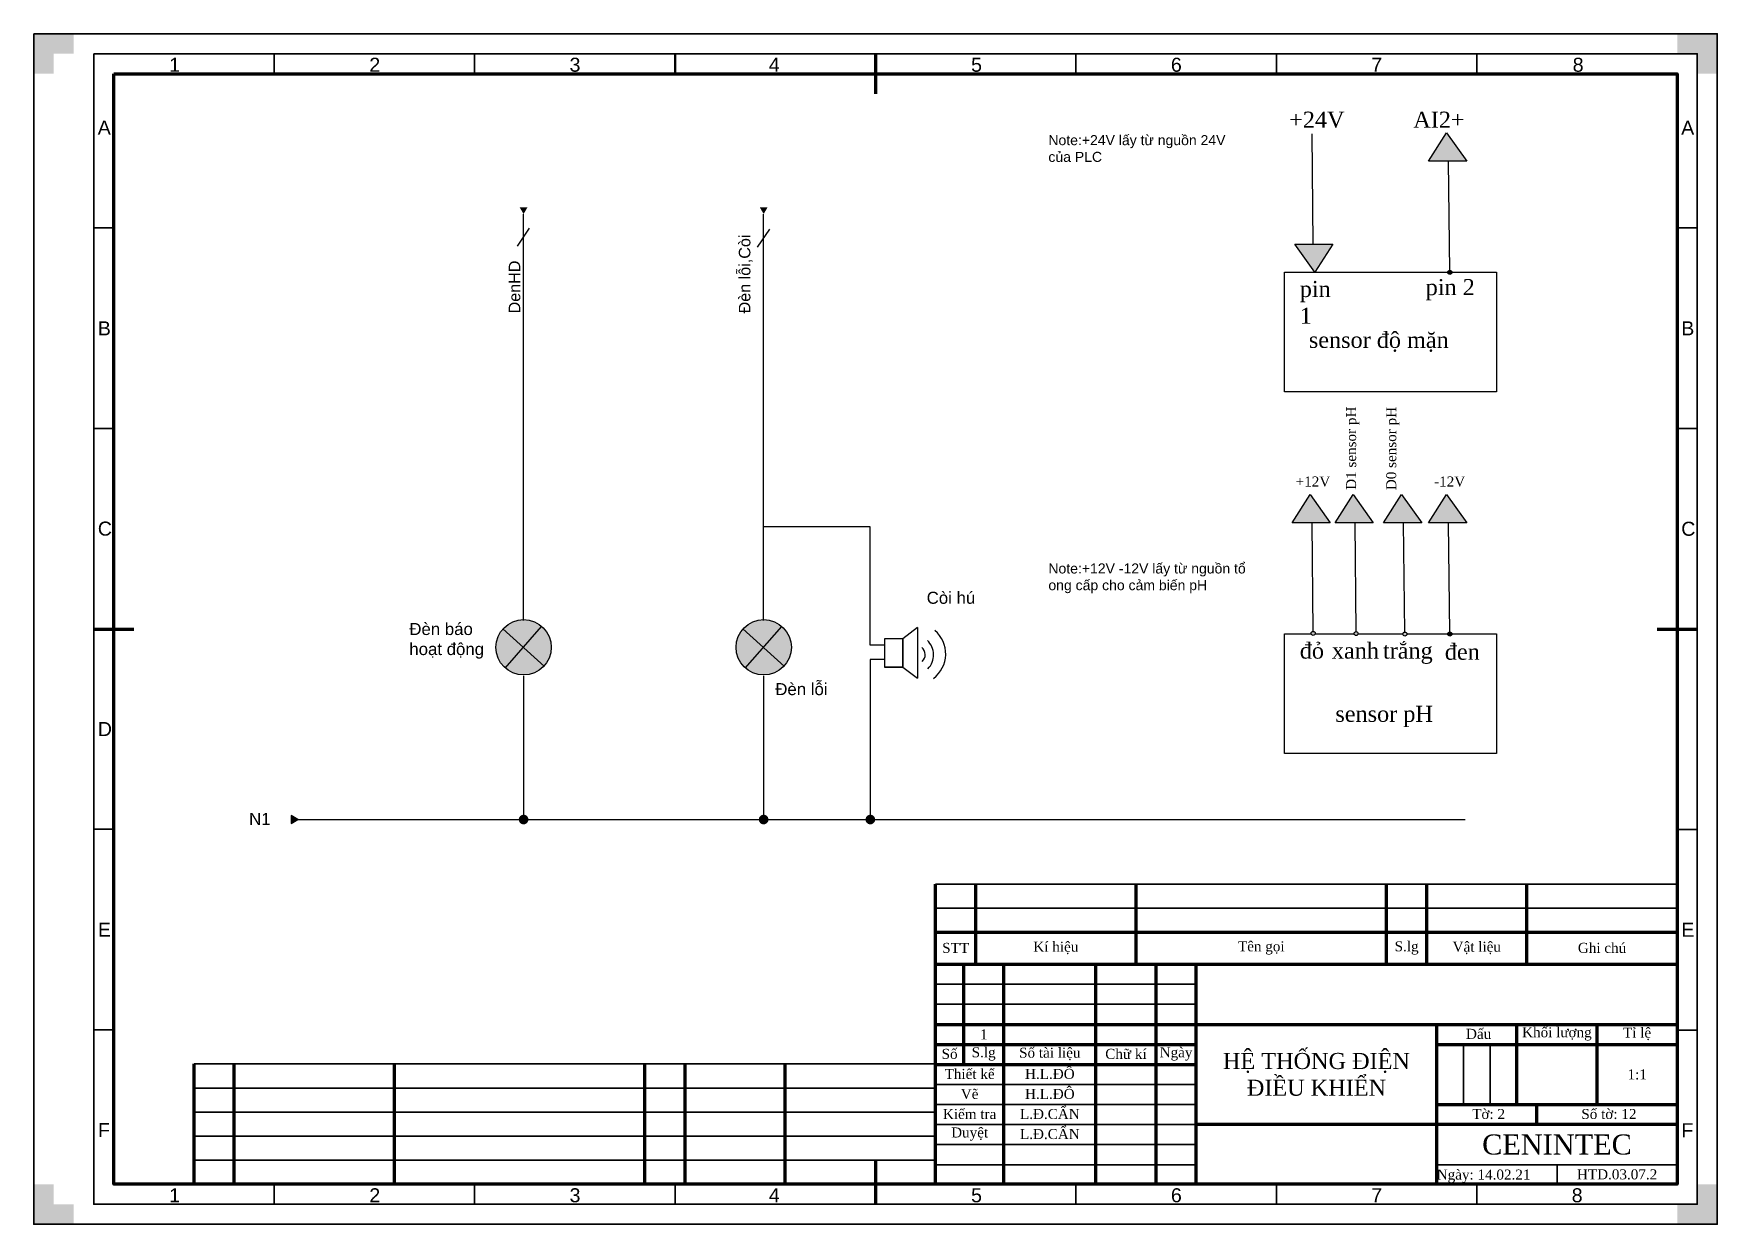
# Model space of a CAD drawing. Header units: inches. Extents: x 425 to 2523, y 1323 to 2367.
# Drawn here: x 1347.5 to 1767.5, y 1720.5 to 2017.5 of the extents above; entities that cross this region are included whole.
import ezdxf

# ---------------------------------------------------------------- set-up
doc = ezdxf.new("R2010")
doc.units = ezdxf.units.IN
doc.header["$MEASUREMENT"] = 0
for name, color, linetype in [('10', 1, 'Continuous'), ('2', 7, 'Continuous'), ('chinhs', 7, 'Continuous'), ('MISC', 2, 'Continuous'), ('SYMS', 7, 'Continuous')]:
    doc.layers.add(name, color=color, linetype=linetype)
for name, color, linetype, lineweight in [('Khung ban ve', 5, 'Continuous', 70), ('Manh khung ten', 15, 'Continuous', 35), ('Net chu', 30, 'Continuous', 50), ('THIN', 5, 'Continuous', 25)]:
    doc.layers.add(name, color=color, linetype=linetype, lineweight=lineweight)
doc.styles.add('0907', font='arial.ttf', dxfattribs={"height": 20})
doc.styles.get("Standard").update_dxf_attribs({"font": 'times.ttf', "height": 4})
doc.styles.add('STYLE1', font='arial.ttf', dxfattribs={"height": 10})
doc.styles.add('WD', font='arial.ttf', dxfattribs={"height": 2.5})

msp = doc.modelspace()

# ---------------------------------------------------------------- texts
at = {"attachment_point": 5}
for s, insert, char_height, width in [('HỆ THỐNG ĐIỆN ĐIỀU KHIỂN', (1667.5, 1757.88), 4, 60), ('1:1', (1747.51, 1757.88), 2.5, 20.0168), ('{\\fTimes New Roman|b0|i0|c238|p18;HTD.0}3{\\fTimes New Roman|b0|i0|c238|p18;.0}7{\\fTimes New Roman|b0|i0|c238|p18;.}2', (1742.5, 1732.94), 2.5, 29.9915)]:
    msp.add_mtext(s, dxfattribs=dict(at, insert=insert, char_height=char_height, width=width))
at = {"color": 2, "linetype": 'ByBlock', "lineweight": 25, "insert": (1697.5, 1734.16), "char_height": 2.5, "width": 30.0084, "attachment_point": 1}
msp.add_mtext('{\\fTimes New Roman|b0|i0|c0|p18;Ngày: 14.02.21}', dxfattribs=at)
at = {"layer": '10', "char_height": 2.5, "attachment_point": 1, "style": 'STYLE1'}
for s, insert in [('Note:+24V lấy từ nguồn 24V của PLC', (1600.63, 1992.19)), ('Note:+12V -12V lấy từ nguồn tổ ong cấp cho cảm biến pH', (1600.63, 1885.35))]:
    msp.add_mtext_dynamic_manual_height_columns(s, width=50.506, gutter_width=50, heights=[0], dxfattribs=dict(at, insert=insert))
at = {"layer": '2', "color": 0, "char_height": 2.88, "width": 32.7214, "attachment_point": 1, "rotation": 90, "style": 'WD'}
for s, insert in [('Đèn lỗi,Còi', (1523.41, 1947.72)), ('DenHD', (1466.01, 1947.72))]:
    msp.add_mtext(s, dxfattribs=dict(at, insert=insert))
at = {"layer": 'Net chu', "style": '0907'}
for s, p in [('1', (1381.31, 2008)), ('2', (1431.23, 2008)), ('3', (1481.18, 2008)), ('4', (1530.88, 2008)), ('5', (1581.34, 2008)), ('6', (1631.19, 2008)), ('7', (1681.17, 2008)), ('8', (1731.42, 2008)), ('A', (1363.48, 1992.33)), ('A', (1758.48, 1992.29)), ('B', (1363.5, 1942.25)), ('B', (1758.5, 1942.25)), ('C', (1363.5, 1892.29)), ('C', (1758.5, 1892.25)), ('D', (1363.5, 1842.29)), ('E', (1363.52, 1792.25)), ('E', (1758.52, 1792.22)), ('F', (1363.52, 1742.25)), ('F', (1758.52, 1742.22)), ('1', (1381.31, 1726)), ('2', (1431.23, 1726)), ('3', (1481.18, 1726)), ('4', (1530.88, 1726)), ('5', (1581.34, 1726)), ('6', (1631.19, 1726)), ('7', (1681.17, 1726)), ('8', (1731.17, 1726))]:
    msp.add_text(s, height=3.5, dxfattribs=at).set_placement(p)
at = {"layer": 'Net chu', "attachment_point": 5}
for s, insert, char_height, width in [('{\\fTimes New Roman|b0|i0|c238|p18;S}TT', (1577.49, 1789.44), 2.5, 10.0169), ('Kí hiệu', (1602.49, 1789.44), 2.5, 40.0169), ('Tên gọi', (1653.74, 1789.44), 2.5, 62.5169), ('{\\fTimes New Roman|b0|i0|c238|p18;S}.lg', (1689.99, 1789.44), 2.5, 10.0169), ('Vật liệu', (1707.49, 1789.44), 2.5, 25.0169), ('Ghi chú', (1738.74, 1789.44), 2.5, 37.5168), ('1', (1584.5, 1767.88), 2.5, 10), (' Dấu', (1707.48, 1768), 2.5, 120.0168), ('Khối lượng', (1727.48, 1768), 2.5, 120.0168), ('Tỉ lệ', (1747.48, 1768), 2.5, 120.0168), ('Số', (1575.98, 1763), 2.5, 7), ('S.lg', (1584.48, 1763), 2.5, 10), ('Số tài liệu', (1600.98, 1763), 2.5, 23), ('Chữ kí', (1619.98, 1763), 2.5, 15), ('Ngày', (1632.48, 1763), 2.5, 10), ('H.L.ĐÔ', (1600.99, 1758), 2.5, 23.0169), ('Thiết kế', (1580.98, 1758), 2.5, 17), ('Vẽ', (1580.98, 1753), 2.5, 17), ('H.L.ĐÔ', (1600.99, 1753), 2.5, 23.0169), ('{\\fTimes New Roman|b0|i0|c186|p18;Kiểm tra}', (1580.98, 1748), 2.5, 17), ('L.Đ.CẨN', (1600.99, 1748), 2.5, 23.0169), ('{\\fTimes New Roman|b0|i0|c186|p18; Tờ:} 2', (1709.98, 1748), 2.5, 25), ('{\\fTimes New Roman|b0|i0|c186|p18; Số tờ:} 12', (1739.98, 1748), 2.5, 35), ('Duyệt', (1580.98, 1743), 2.5, 17), ('L.Đ.CẨN', (1600.99, 1743), 2.5, 23.0169), ('CENINTEC', (1727.5, 1740.38), 5, 60)]:
    msp.add_mtext(s, dxfattribs=dict(at, insert=insert, char_height=char_height, width=width))
at = {"layer": 'SYMS', "attachment_point": 1}
for s, width, insert, char_height in [('+24V', 14.4348, (1660.69, 1998.05), 4), ('AI2+', 14.4348, (1691.65, 1998.05), 4), ('pin 1', 10.8025, (1663.34, 1955.82), 4), ('pin 2', 13.7825, (1694.75, 1956.29), 4), ('sensor độ mặn', 45.0449, (1665.6, 1943.12), 4), ('+12V', 14.4348, (1662.31, 1907.04), 2.5), ('-12V', 14.4348, (1696.85, 1907.04), 2.5), ('đỏ', 10.8025, (1663.34, 1865.61), 4), ('xanh', 10.8025, (1671.35, 1865.61), 4), ('trắng', 10.8025, (1684.09, 1865.61), 4), ('đen', 13.7825, (1699.52, 1865.32), 4), ('sensor pH', 45.0449, (1672.22, 1849.84), 4)]:
    msp.add_mtext_dynamic_manual_height_columns(s, width=width, gutter_width=50, heights=[0], dxfattribs=dict(at, insert=insert, char_height=char_height))
at = {"layer": 'SYMS', "char_height": 2.5, "attachment_point": 1, "rotation": 90}
for s, width, insert in [('D1 sensor pH', 26.6272, (1674.9, 1903.71)), ('D0 sensor pH', 34.1303, (1684.9, 1903.63))]:
    msp.add_mtext_dynamic_manual_height_columns(s, width=width, gutter_width=50, heights=[0], dxfattribs=dict(at, insert=insert))
at = {"layer": 'SYMS', "color": 1, "lineweight": 25, "insert": (1570.27, 1878.29), "char_height": 3, "width": 26.7206, "attachment_point": 1, "style": 'WD'}
msp.add_mtext('{\\C0;Còi hú}', dxfattribs=at)
at = {"layer": 'SYMS', "color": 3, "lineweight": 25, "char_height": 3, "width": 18.9302, "attachment_point": 1, "style": 'WD'}
for s, insert in [('{\\C0;Đèn báo hoạt động}', (1441.21, 1870.5)), ('{\\C0;Đèn lỗi}', (1532.5, 1855.5))]:
    msp.add_mtext(s, dxfattribs=dict(at, insert=insert))
at = {"layer": 'SYMS', "color": 1, "insert": (1401.24, 1823.14), "char_height": 3, "width": 8.2552, "attachment_point": 1, "style": 'WD'}
msp.add_mtext('{\\C0;N1}', dxfattribs=at)

# ---------------------------------------------------------------- blocks, each defined once
blk = doc.blocks.new('dau-xen')
at = {"layer": 'THIN'}
for points in [[(0, 0), (5, 0), (0, 10), (5, 10)], [(0, 5), (0, 0), (10, 5), (10, 0)]]:
    blk.add_solid(points, dxfattribs=at)

# ---------------------------------------------------------------- hatches: boundary and pattern name
at = {"layer": '2', "lineweight": 25}
for points in [[(1469.71, 1972.5), (1470.68, 1974.18), (1468.74, 1974.18)], [(1529.61, 1972.51), (1530.58, 1974.19), (1528.63, 1974.19)]]:
    msp.add_hatch(color=256, dxfattribs=at).paths.add_polyline_path(points)
at = {"layer": '2'}
msp.add_hatch(color=256, dxfattribs=at).paths.add_polyline_path([(1413.39, 1821.47), (1411.71, 1822.45), (1411.71, 1820.5)])
at = {"layer": 'MISC'}
h = msp.add_hatch(color=256, dxfattribs=at)
h.dxf.hatch_style = 1
h.paths.add_polyline_path([(1667.18, 1867.9, 1), (1666.18, 1867.9, 1)])
h.paths.add_polyline_path([(1677.9, 1867.86, 1), (1676.9, 1867.86, 1)])
h.paths.add_polyline_path([(1689.05, 1867.74, 1), (1690.05, 1867.74, 1)])
at = {"layer": 'SYMS'}
h = msp.add_hatch(color=256, dxfattribs=at)
h.dxf.hatch_style = 1
h.paths.add_polyline_path([(1699.98, 1992.73), (1695.48, 1985.73), (1704.98, 1985.73)])
h = msp.add_hatch(color=2, dxfattribs=at)
h.dxf.hatch_style = 1
h.paths.add_polyline_path([(1469.63, 1864.42), (1464.55, 1869.02, 0.183306), (1462.81, 1864.44, 0.214278), (1465.13, 1859.29)])
h.paths.add_polyline_path([(1474.22, 1869.66, 0.410781), (1464.55, 1869.02), (1469.63, 1864.42)])
h.paths.add_polyline_path([(1474.78, 1859.77, 0.188387), (1476.61, 1864.44, 0.217683), (1474.22, 1869.66), (1469.63, 1864.42)])
h.paths.add_polyline_path([(1474.78, 1859.77), (1469.63, 1864.42), (1465.13, 1859.29, 0.408845)])
h.paths.add_polyline_path([(1528.47, 1946.99), (1528.47, 1968.12), (1522.54, 1968.12), (1522.54, 1946.99)], flags=9)
h.paths.add_polyline_path([(1470.46, 1946.69), (1470.46, 1961.32), (1464.53, 1961.32), (1464.53, 1946.69)], flags=9)
h.paths.add_polyline_path([(1531.74, 1850.22), (1546.3, 1850.22), (1546.3, 1856.41), (1531.74, 1856.41)], flags=9)
h.paths.add_polyline_path([(1569.31, 1873.6), (1582.93, 1873.6), (1582.93, 1879.78), (1569.31, 1879.78)], flags=9)
h.paths.add_polyline_path([(1440.18, 1860.83), (1460.33, 1860.83), (1460.33, 1872.03), (1440.18, 1872.03)], flags=9)
h.paths.add_polyline_path([(1400.18, 1818.49), (1407.03, 1818.49), (1407.03, 1824.67), (1400.18, 1824.67)], flags=9)
h = msp.add_hatch(color=256, dxfattribs=at)
h.dxf.hatch_style = 1
h.paths.add_polyline_path([(1667.1, 1958.03), (1671.6, 1965.03), (1662.1, 1965.03)])
h = msp.add_hatch(color=1, dxfattribs=at)
h.dxf.hatch_style = 1
h.paths.add_polyline_path([(1701.27, 1957.95, 1), (1700.27, 1957.95, 1)])
h = msp.add_hatch(color=256, dxfattribs=at)
h.dxf.hatch_style = 1
h.paths.add_polyline_path([(1665.9, 1902.52), (1661.4, 1895.52), (1670.9, 1895.52)])
h = msp.add_hatch(color=256, dxfattribs=at)
h.dxf.hatch_style = 1
h.paths.add_polyline_path([(1676.63, 1902.52), (1672.13, 1895.52), (1681.63, 1895.52)])
h = msp.add_hatch(color=256, dxfattribs=at)
h.dxf.hatch_style = 1
h.paths.add_polyline_path([(1688.75, 1902.52), (1684.25, 1895.52), (1693.75, 1895.52)])
h = msp.add_hatch(color=256, dxfattribs=at)
h.dxf.hatch_style = 1
h.paths.add_polyline_path([(1699.98, 1902.52), (1695.48, 1895.52), (1704.98, 1895.52)])
h = msp.add_hatch(color=1, dxfattribs=at)
h.dxf.hatch_style = 1
h.paths.add_polyline_path([(1524.44, 1869.02, 0.183306), (1522.71, 1864.44, 0.214278), (1525.02, 1859.29), (1529.53, 1864.42)])
h.paths.add_polyline_path([(1534.12, 1869.66, 0.410781), (1524.44, 1869.02), (1529.53, 1864.42)])
h.paths.add_polyline_path([(1536.5, 1864.44, 0.217683), (1534.12, 1869.66), (1529.53, 1864.42), (1534.68, 1859.77, 0.188387)])
h.paths.add_polyline_path([(1534.68, 1859.77), (1529.53, 1864.42), (1525.02, 1859.29, 0.408845)])
h = msp.add_hatch(color=1, dxfattribs=at)
h.dxf.hatch_style = 1
h.paths.add_polyline_path([(1701.27, 1867.74, 1), (1700.27, 1867.74, 1)])

# ---------------------------------------------------------------- linework, layer by layer
for p, q in [((1469.71, 1871.14), (1469.71, 1972.5)), ((1529.6, 1871.14), (1529.6, 1972.5)), ((1469.63, 1864.55), (1469.63, 1864.42)), ((1529.53, 1864.55), (1529.53, 1864.42)), ((1559.71, 1861.36), (1559.71, 1861.36)), ((1469.71, 1857.35), (1469.71, 1821.47)), ((1529.6, 1857.35), (1529.6, 1821.47))]:
    msp.add_line(p, q)
at = {"layer": '2', "color": 0, "lineweight": 25}
for p, q in [((1464.52, 1869.05), (1474.9, 1859.66)), ((1465.11, 1859.27), (1474.21, 1869.64)), ((1524.41, 1869.05), (1534.79, 1859.66)), ((1525.01, 1859.27), (1534.1, 1869.64))]:
    msp.add_line(p, q, dxfattribs=at)
at = {"layer": '2', "color": 3}
msp.add_line((1412.94, 1821.47), (1704.59, 1821.47), dxfattribs=at)
at = {"layer": '2'}
msp.add_lwpolyline([(1413.39, 1821.47), (1411.71, 1822.45), (1411.71, 1820.5)], close=True, dxfattribs=at)
at = {"layer": '2', "color": 3, "linetype": 'Continuous', "const_width": 1.2}
for points in [[(1469.71, 1820.87, 1), (1469.71, 1822.07, 1)], [(1529.6, 1820.87, 1), (1529.6, 1822.07, 1)], [(1556.21, 1820.87, 1), (1556.21, 1822.07, 1)]]:
    msp.add_lwpolyline(points, format="xyb", close=True, dxfattribs=at)
at = {"layer": '2', "color": 0, "lineweight": 25}
for centre in [(1469.71, 1864.44), (1529.61, 1864.44)]:
    msp.add_circle(centre, 6.9, dxfattribs=at)
at = {"layer": 'chinhs', "color": 0, "ltscale": 50}
msp.add_line((1568.01, 1869.36), (1564.31, 1866.56), dxfattribs=at)
at = {"layer": 'chinhs'}
for p, q in [((1568.01, 1869.36), (1568.01, 1856.7)), ((1564.31, 1866.56), (1564.31, 1859.5)), ((1564.31, 1859.5), (1559.71, 1859.5)), ((1564.31, 1859.5), (1568.01, 1856.7))]:
    msp.add_line(p, q, dxfattribs=at)
msp.add_lwpolyline([(1564.31, 1866.56), (1559.71, 1866.56), (1559.71, 1859.5), (1564.31, 1859.5)], close=True, dxfattribs=at)
for centre, radius, start, end in [((1567, 1862.55), 5, 315.9284, 46.4279), ((1567.36, 1862.79), 7.66, 307.1788, 49.5158), ((1567.61, 1862.6), 2.3, 312.3265, 50.4359)]:
    msp.add_arc(centre, radius, start, end, dxfattribs=at)
at = {"layer": 'Khung ban ve'}
for p, q in [((1557.5, 2012.5), (1557.5, 2002.5)), ((1362.5, 1869), (1372.5, 1869)), ((1752.5, 1869), (1762.5, 1869)), ((1572.5, 1785.38), (1572.5, 1805.38)), ((1582.5, 1785.38), (1582.5, 1805.38)), ((1622.5, 1785.38), (1622.5, 1805.38)), ((1685, 1785.38), (1685, 1805.38)), ((1695, 1785.38), (1695, 1805.38)), ((1720, 1785.38), (1720, 1805.38)), ((1572.5, 1793.38), (1757.52, 1793.38)), ((1572.5, 1730.38), (1572.5, 1785.38)), ((1572.5, 1785.38), (1757.52, 1785.38)), ((1579.5, 1760.38), (1579.5, 1785.38)), ((1589.5, 1730.38), (1589.5, 1785.38)), ((1612.5, 1730.38), (1612.5, 1785.38)), ((1627.5, 1730.38), (1627.5, 1785.38)), ((1637.5, 1730.38), (1637.5, 1785.38)), ((1757.5, 1780.38), (1757.52, 1780.38)), ((1757.5, 1775.38), (1757.52, 1775.38)), ((1572.5, 1770.38), (1757.52, 1770.38)), ((1697.5, 1730.38), (1697.5, 1770.38)), ((1717.5, 1750.38), (1717.5, 1770.38)), ((1737.5, 1750.38), (1737.5, 1770.38)), ((1572.5, 1765.38), (1637.5, 1765.38)), ((1697.5, 1765.38), (1757.52, 1765.38)), ((1387.5, 1730.5), (1387.5, 1760.5)), ((1397.5, 1730.5), (1397.5, 1760.5)), ((1437.5, 1730.5), (1437.5, 1760.5)), ((1500, 1730.5), (1500, 1760.5)), ((1510, 1730.5), (1510, 1760.5)), ((1535, 1730.5), (1535, 1760.5)), ((1572.5, 1760.38), (1637.5, 1760.38)), ((1757.5, 1760.38), (1757.52, 1760.38)), ((1757.5, 1755.38), (1757.52, 1755.38)), ((1697.5, 1750.38), (1757.52, 1750.38)), ((1722.5, 1745.38), (1722.5, 1750.38)), ((1757.5, 1745.38), (1637.5, 1745.38)), ((1757.5, 1740.38), (1757.52, 1740.38)), ((1557.5, 1736.43), (1557.5, 1725.5))]:
    msp.add_line(p, q, dxfattribs=at)
msp.add_lwpolyline([(1367.5, 2007.5), (1757.5, 2007.5), (1757.5, 1730.5), (1367.5, 1730.5)], close=True, dxfattribs=at)
at = {"layer": 'Manh khung ten'}
for p, q in [((1407.5, 2012.5), (1407.5, 2007.5)), ((1457.5, 2012.5), (1457.5, 2007.5)), ((1607.5, 2012.5), (1607.5, 2007.5)), ((1657.5, 2012.5), (1657.5, 2007.5)), ((1707.5, 2012.5), (1707.5, 2007.5)), ((1367.47, 1969.04), (1362.48, 1969.04)), ((1762.47, 1969.04), (1757.48, 1969.04)), ((1367.48, 1919), (1362.5, 1919)), ((1762.48, 1919), (1757.5, 1919)), ((1367.48, 1819.04), (1362.5, 1819.04)), ((1762.48, 1819), (1757.5, 1819)), ((1572.5, 1805.38), (1757.52, 1805.38)), ((1572.5, 1799.38), (1757.52, 1799.38)), ((1572.5, 1780.38), (1637.5, 1780.38)), ((1572.5, 1775.38), (1637.5, 1775.38)), ((1367.5, 1769), (1362.52, 1769)), ((1762.5, 1768.96), (1757.52, 1768.96)), ((1704.17, 1750.38), (1704.17, 1765.38)), ((1710.83, 1750.38), (1710.83, 1765.38)), ((1387.5, 1760.5), (1572.52, 1760.5)), ((1387.5, 1754.5), (1572.52, 1754.5)), ((1572.5, 1755.38), (1637.5, 1755.38)), ((1387.5, 1748.5), (1572.52, 1748.5)), ((1572.5, 1750.38), (1637.5, 1750.38)), ((1572.5, 1745.38), (1637.5, 1745.38)), ((1387.5, 1742.5), (1572.52, 1742.5)), ((1572.5, 1740.38), (1637.5, 1740.38)), ((1387.5, 1736.5), (1572.52, 1736.5)), ((1572.5, 1735.38), (1637.5, 1735.38)), ((1697.5, 1735.38), (1757.52, 1735.38)), ((1727.51, 1735.38), (1727.51, 1730.5)), ((1407.5, 1730.5), (1407.5, 1725.5)), ((1457.5, 1730.5), (1457.5, 1725.5)), ((1507.5, 1730.5), (1507.5, 1725.5)), ((1607.5, 1730.5), (1607.5, 1725.5)), ((1657.5, 1730.5), (1657.5, 1725.5)), ((1707.5, 1730.5), (1707.5, 1725.5))]:
    msp.add_line(p, q, dxfattribs=at)
at = {"layer": 'Manh khung ten', "lineweight": 25}
msp.add_lwpolyline([(1347.5, 1720.5), (1767.5, 1720.5), (1767.5, 2017.5), (1347.5, 2017.5)], close=True, dxfattribs=at)
at = {"layer": 'Manh khung ten'}
for points in [[(1347.5, 2017.5), (1767.5, 2017.5), (1767.5, 1720.5), (1347.5, 1720.5)], [(1362.5, 2012.5), (1762.5, 2012.5), (1762.5, 1725.5), (1362.5, 1725.5)]]:
    msp.add_lwpolyline(points, close=True, dxfattribs=at)
at = {"layer": 'Net chu'}
msp.add_line((1507.5, 2012.5), (1507.5, 2007.5), dxfattribs=at)
at = {"layer": 'SYMS'}
for p, q in [((1666.31, 1992.53), (1666.6, 1965.03)), ((1695.48, 1985.73), (1699.98, 1992.73)), ((1699.98, 1992.73), (1704.98, 1985.73)), ((1704.98, 1985.73), (1695.48, 1985.73)), ((1700.77, 1958.23), (1700.48, 1985.73)), ((1468.21, 1964.5), (1471.21, 1969)), ((1528.1, 1964.25), (1531.1, 1968.75)), ((1662.1, 1965.03), (1671.6, 1965.03)), ((1667.1, 1958.03), (1662.1, 1965.03)), ((1671.6, 1965.03), (1667.1, 1958.03)), ((1661.4, 1895.52), (1665.9, 1902.52)), ((1665.9, 1902.52), (1670.9, 1895.52)), ((1672.13, 1895.52), (1676.63, 1902.52)), ((1676.63, 1902.52), (1681.63, 1895.52)), ((1684.25, 1895.52), (1688.75, 1902.52)), ((1688.75, 1902.52), (1693.75, 1895.52)), ((1695.48, 1895.52), (1699.98, 1902.52)), ((1699.98, 1902.52), (1704.98, 1895.52)), ((1556.21, 1894.5), (1529.6, 1894.5)), ((1556.21, 1865), (1556.21, 1894.5)), ((1670.9, 1895.52), (1661.4, 1895.52)), ((1666.68, 1868.4), (1666.4, 1895.52)), ((1681.63, 1895.52), (1672.13, 1895.52)), ((1677.41, 1868.36), (1677.13, 1895.52)), ((1693.75, 1895.52), (1684.25, 1895.52)), ((1689.53, 1868.24), (1689.25, 1895.52)), ((1704.98, 1895.52), (1695.48, 1895.52)), ((1700.77, 1868.02), (1700.48, 1895.52)), ((1559.71, 1865), (1556.21, 1865)), ((1559.71, 1861.36), (1556.21, 1861.36)), ((1556.21, 1861.36), (1556.21, 1821.47))]:
    msp.add_line(p, q, dxfattribs=at)
at = {"layer": 'SYMS', "color": 2}
for points in [[(1666.68, 1957.99), (1712.38, 1957.99), (1712.38, 1928.18), (1659.5, 1928.18), (1659.5, 1957.99), (1666.68, 1957.99)], [(1690.05, 1867.78), (1712.38, 1867.78), (1712.38, 1837.97), (1659.5, 1837.97), (1659.5, 1867.78), (1666.2, 1867.78)], [(1667.17, 1867.78), (1676.91, 1867.78)], [(1677.9, 1867.78), (1689.06, 1867.78)]]:
    msp.add_lwpolyline(points, dxfattribs=at)
at = {"layer": 'SYMS'}
for centre in [(1700.77, 1957.95), (1666.68, 1867.9), (1677.4, 1867.86), (1689.55, 1867.74), (1700.77, 1867.74)]:
    msp.add_circle(centre, 0.5, dxfattribs=at)

# ---------------------------------------------------------------- block references
at = {"layer": 'Manh khung ten', "xscale": -1, "rotation": 180}
msp.add_blockref('dau-xen', (1347.5, 2017.5), dxfattribs=at)
at = {"layer": 'Manh khung ten', "rotation": 180}
msp.add_blockref('dau-xen', (1767.5, 2017.5), dxfattribs=at)
at = {"layer": 'Manh khung ten'}
msp.add_blockref('dau-xen', (1347.5, 1720.5), dxfattribs=at)
at = {"layer": 'Manh khung ten', "xscale": -1}
msp.add_blockref('dau-xen', (1767.5, 1720.5), dxfattribs=at)

msp.set_redraw_order([(e.dxf.handle, doc.entitydb.next_handle()) for e in msp.query("TEXT MTEXT ATTDEF DIMENSION ARC_DIMENSION")])  # texts and dimensions are drawn at this point

doc.saveas('drawing.dxf')
